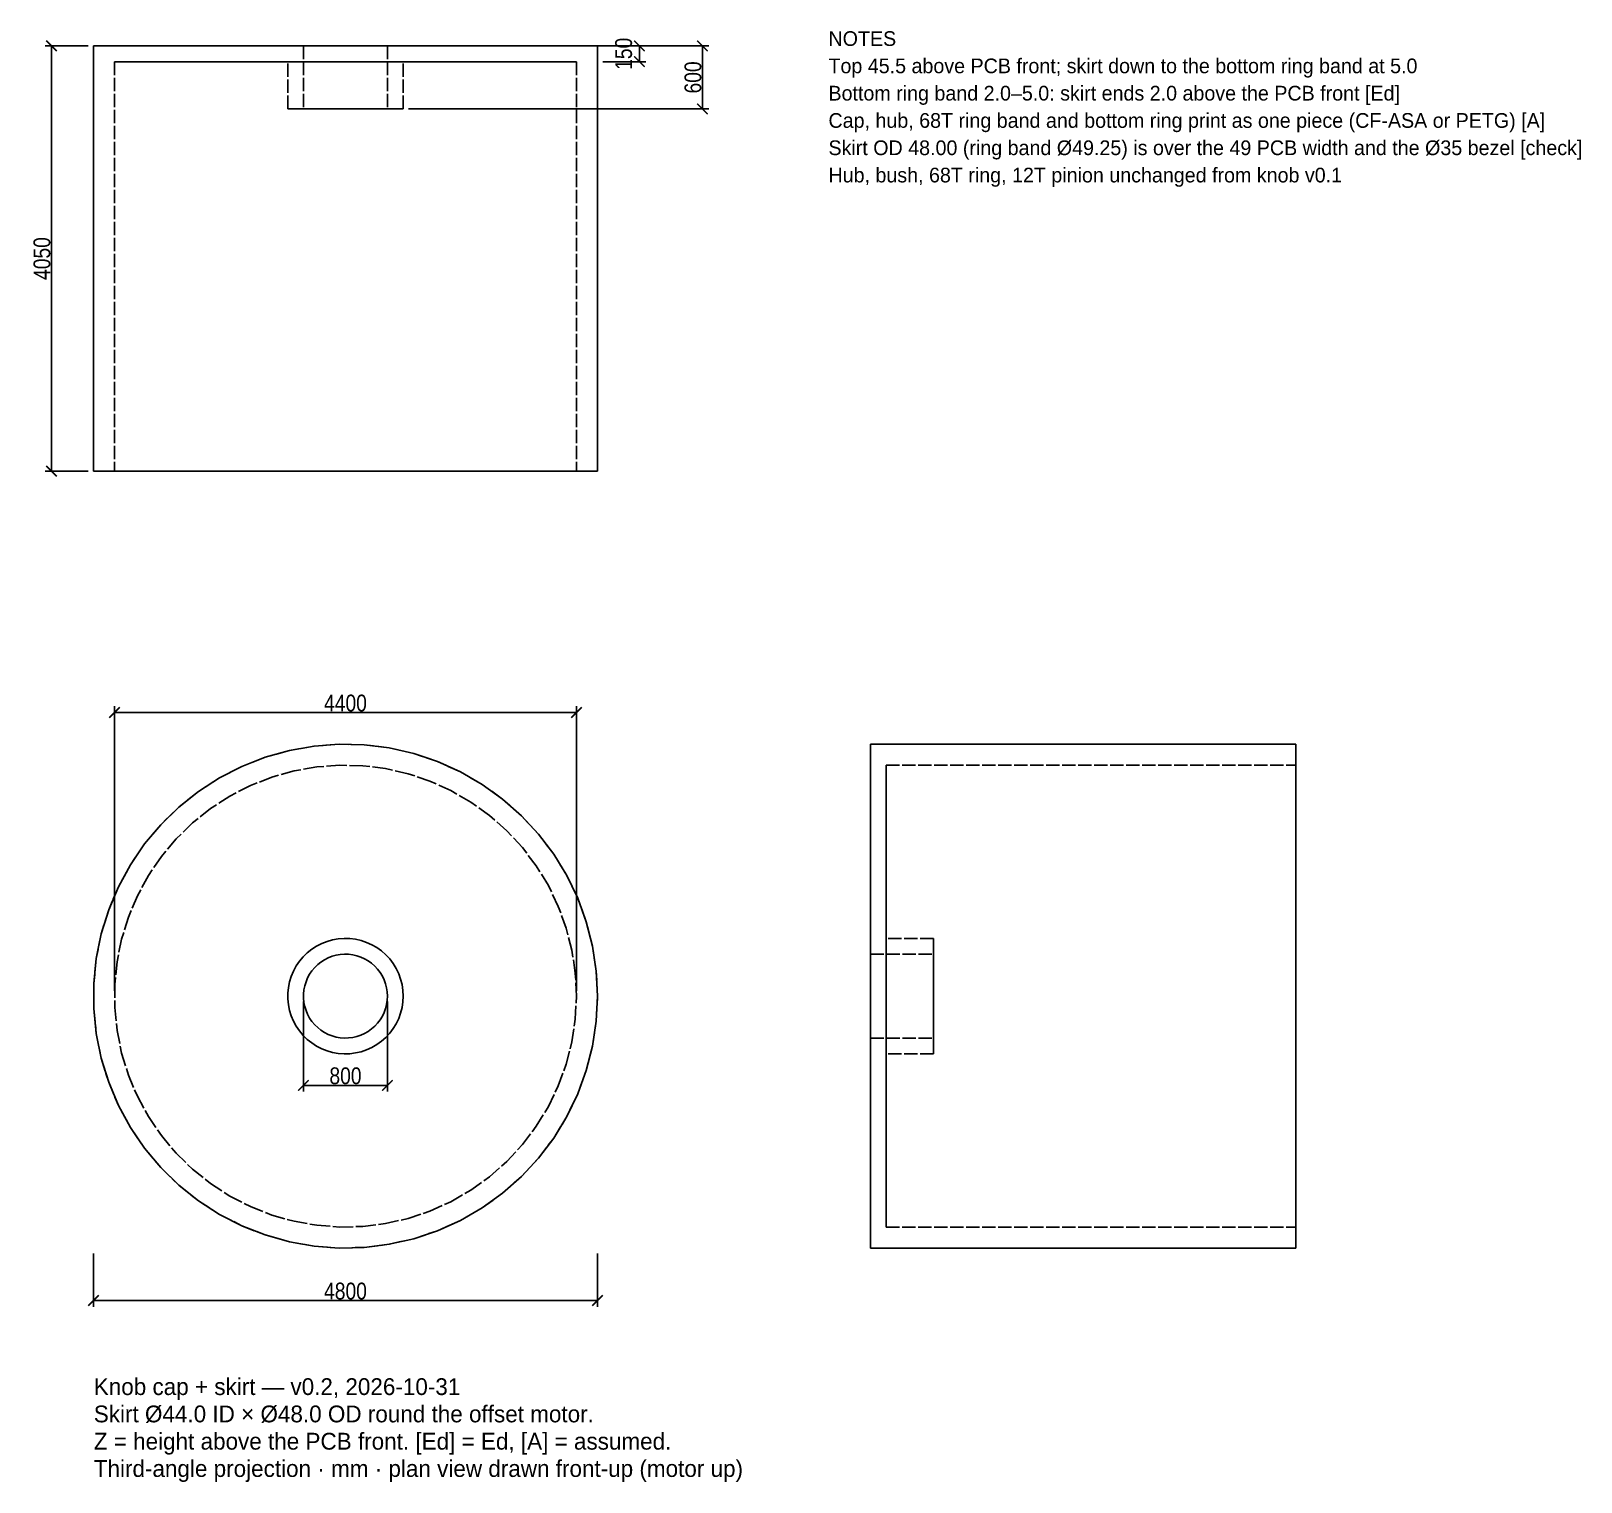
# Model space of a CAD drawing. Header units: millimetres. Extents: x -30 to 118, y -46 to 92.
import ezdxf

# ---------------------------------------------------------------- set-up
doc = ezdxf.new("R2010")
doc.units = ezdxf.units.MM
doc.linetypes.add('DASHED', pattern=[1.524, 1.27, -0.254])
for name, color, linetype in [('DIMS', 3, 'CONTINUOUS'), ('HIDDEN', 8, 'DASHED'), ('TEXT', 7, 'CONTINUOUS'), ('VISIBLE', 7, 'CONTINUOUS')]:
    doc.layers.add(name, color=color, linetype=linetype)
doc.styles.add('OpenSansCondensed-Light', font='OpenSansCondensed-Light.ttf')
doc.dimstyles.new('EZDXF', dxfattribs={"dimtxt": 0.25, "dimasz": 0.175, "dimexe": 0.375, "dimexo": 0.125, "dimgap": 0.1, "dimtad": 1, "dimlfac": 100, "dimzin": 12, "dimdsep": 46, "dimtxsty": 'OpenSansCondensed-Light', "dimblk": 'ARCHTICK', "dimcen": 2.5, "dimazin": 3, "dimtfac": 0.5, "dimtmove": 2, "dimatfit": 3})

msp = doc.modelspace()

# ---------------------------------------------------------------- texts
at = {"layer": 'TEXT'}
for s, height, p in [('NOTES', 1.4, (46, 90.49254)), ('Top 45.5 above PCB front; skirt down to the bottom ring band at 5.0', 1.4, (46, 87.89254)), ('Bottom ring band 2.0–5.0: skirt ends 2.0 above the PCB front [Ed]', 1.4, (46, 85.29254)), ('Cap, hub, 68T ring band and bottom ring print as one piece (CF-ASA or PETG) [A]', 1.4, (46, 82.69254)), ('Skirt OD 48.00 (ring band Ø49.25) is over the 49 PCB width and the Ø35 bezel [check]', 1.4, (46, 80.09254)), ('Hub, bush, 68T ring, 12T pinion unchanged from knob v0.1', 1.4, (46, 77.49254)), ('Knob cap + skirt — v0.2, 2026-10-31', 1.6, (-23.97017, -37.99254)), ('Skirt Ø44.0 ID × Ø48.0 OD round the offset motor.', 1.6, (-23.97017, -40.59254)), ('Z = height above the PCB front. [Ed] = Ed, [A] = assumed.', 1.6, (-23.97017, -43.19254)), ('Third-angle projection · mm · plan view drawn front-up (motor up)', 1.6, (-23.97017, -45.79254))]:
    msp.add_text(s, height=height, dxfattribs=at).set_placement(p)

# ---------------------------------------------------------------- blocks, each defined once
blk = doc.blocks.new('_ARCHTICK')
at = {"color": 0, "linetype": 'BYBLOCK', "const_width": 0.15}
blk.add_lwpolyline([(-0.5, -0.5), (0.5, 0.5)], dxfattribs=at)

# ---------------------------------------------------------------- dimensions: what is measured, and where the dimension line sits
at = {"layer": 'DIMS'}
for base, p1, p2 in [((28, 88.99254), (24, 88.99254), (24, 90.49254)), ((-28, 49.99254), (-24, 49.99254), (-24, 90.49254)), ((34, 84.49254), (5.5, 84.49254), (5.5, 90.49254))]:
    msp.add_linear_dim(base=base, p1=p1, p2=p2, angle=90, dimstyle='EZDXF', override={"dimtxt": 1.6, "dimasz": 1, "dimexe": 0.6, "dimexo": 0.5, "dimdec": 2}, dxfattribs=at).render()
for base, p1, p2 in [((-22, 27), (-22, 0), (22, 0)), ((-4, -8.5), (-4, 0), (4, 0)), ((-24, -29), (-24, -24), (24, -24))]:
    msp.add_linear_dim(base=base, p1=p1, p2=p2, dimstyle='EZDXF', override={"dimtxt": 1.6, "dimasz": 1, "dimexe": 0.6, "dimexo": 0.5, "dimdec": 2}, dxfattribs=at).render()

# ---------------------------------------------------------------- linework, layer by layer
at = {"layer": 'HIDDEN'}
for points in [[(-24, 90.49254), (-23.2381, 90.49254), (-22.47619, 90.49254), (-21.71429, 90.49254), (-20.95238, 90.49254), (-20.19048, 90.49254), (-19.42857, 90.49254), (-18.66667, 90.49254), (-17.90476, 90.49254), (-17.14286, 90.49254), (-16.38095, 90.49254), (-15.61905, 90.49254), (-14.85714, 90.49254), (-14.09524, 90.49254), (-13.33333, 90.49254), (-12.57143, 90.49254), (-11.80952, 90.49254), (-11.04762, 90.49254), (-10.28571, 90.49254), (-9.52381, 90.49254), (-8.7619, 90.49254), (-8, 90.49254), (-7.2381, 90.49254), (-6.47619, 90.49254), (-5.71429, 90.49254), (-4.95238, 90.49254), (-4.19048, 90.49254), (-3.42857, 90.49254), (-2.66667, 90.49254), (-1.90476, 90.49254), (-1.14286, 90.49254), (-0.38095, 90.49254), (0.38095, 90.49254), (1.14286, 90.49254), (1.90476, 90.49254), (2.66667, 90.49254), (3.42857, 90.49254), (4.19048, 90.49254), (4.95238, 90.49254), (5.71429, 90.49254), (6.47619, 90.49254), (7.2381, 90.49254), (8, 90.49254), (8.7619, 90.49254), (9.52381, 90.49254), (10.28571, 90.49254), (11.04762, 90.49254), (11.80952, 90.49254), (12.57143, 90.49254), (13.33333, 90.49254), (14.09524, 90.49254), (14.85714, 90.49254), (15.61905, 90.49254), (16.38095, 90.49254), (17.14286, 90.49254), (17.90476, 90.49254), (18.66667, 90.49254), (19.42857, 90.49254), (20.19048, 90.49254), (20.95238, 90.49254), (21.71429, 90.49254), (22.47619, 90.49254), (23.2381, 90.49254), (24, 90.49254)], [(4, 90.49254), (3.87302, 90.49254), (3.74603, 90.49254), (3.61905, 90.49254), (3.49206, 90.49254), (3.36508, 90.49254), (3.2381, 90.49254), (3.11111, 90.49254), (2.98413, 90.49254), (2.85714, 90.49254), (2.73016, 90.49254), (2.60317, 90.49254), (2.47619, 90.49254), (2.34921, 90.49254), (2.22222, 90.49254), (2.09524, 90.49254), (1.96825, 90.49254), (1.84127, 90.49254), (1.71429, 90.49254), (1.5873, 90.49254), (1.46032, 90.49254), (1.33333, 90.49254), (1.20635, 90.49254), (1.07937, 90.49254), (0.95238, 90.49254), (0.8254, 90.49254), (0.69841, 90.49254), (0.57143, 90.49254), (0.44444, 90.49254), (0.31746, 90.49254), (0.19048, 90.49254), (0.06349, 90.49254), (-0.06349, 90.49254), (-0.19048, 90.49254), (-0.31746, 90.49254), (-0.44444, 90.49254), (-0.57143, 90.49254), (-0.69841, 90.49254), (-0.8254, 90.49254), (-0.95238, 90.49254), (-1.07937, 90.49254), (-1.20635, 90.49254), (-1.33333, 90.49254), (-1.46032, 90.49254), (-1.5873, 90.49254), (-1.71429, 90.49254), (-1.84127, 90.49254), (-1.96825, 90.49254), (-2.09524, 90.49254), (-2.22222, 90.49254), (-2.34921, 90.49254), (-2.47619, 90.49254), (-2.60317, 90.49254), (-2.73016, 90.49254), (-2.85714, 90.49254), (-2.98413, 90.49254), (-3.11111, 90.49254), (-3.2381, 90.49254), (-3.36508, 90.49254), (-3.49206, 90.49254), (-3.61905, 90.49254), (-3.74603, 90.49254), (-3.87302, 90.49254), (-4, 90.49254)], [(-4, 90.49254), (-3.87302, 90.49254), (-3.74603, 90.49254), (-3.61905, 90.49254), (-3.49206, 90.49254), (-3.36508, 90.49254), (-3.2381, 90.49254), (-3.11111, 90.49254), (-2.98413, 90.49254), (-2.85714, 90.49254), (-2.73016, 90.49254), (-2.60317, 90.49254), (-2.47619, 90.49254), (-2.34921, 90.49254), (-2.22222, 90.49254), (-2.09524, 90.49254), (-1.96825, 90.49254), (-1.84127, 90.49254), (-1.71429, 90.49254), (-1.5873, 90.49254), (-1.46032, 90.49254), (-1.33333, 90.49254), (-1.20635, 90.49254), (-1.07937, 90.49254), (-0.95238, 90.49254), (-0.8254, 90.49254), (-0.69841, 90.49254), (-0.57143, 90.49254), (-0.44444, 90.49254), (-0.31746, 90.49254), (-0.19048, 90.49254), (-0.06349, 90.49254), (0.06349, 90.49254), (0.19048, 90.49254), (0.31746, 90.49254), (0.44444, 90.49254), (0.57143, 90.49254), (0.69841, 90.49254), (0.8254, 90.49254), (0.95238, 90.49254), (1.07937, 90.49254), (1.20635, 90.49254), (1.33333, 90.49254), (1.46032, 90.49254), (1.5873, 90.49254), (1.71429, 90.49254), (1.84127, 90.49254), (1.96825, 90.49254), (2.09524, 90.49254), (2.22222, 90.49254), (2.34921, 90.49254), (2.47619, 90.49254), (2.60317, 90.49254), (2.73016, 90.49254), (2.85714, 90.49254), (2.98413, 90.49254), (3.11111, 90.49254), (3.2381, 90.49254), (3.36508, 90.49254), (3.49206, 90.49254), (3.61905, 90.49254), (3.74603, 90.49254), (3.87302, 90.49254), (4, 90.49254)], [(-4, 90.49254), (-4, 84.49254)], [(4, 90.49254), (4, 84.49254)], [(22, 88.99254), (21.30159, 88.99254), (20.60317, 88.99254), (19.90476, 88.99254), (19.20635, 88.99254), (18.50794, 88.99254), (17.80952, 88.99254), (17.11111, 88.99254), (16.4127, 88.99254), (15.71429, 88.99254), (15.01587, 88.99254), (14.31746, 88.99254), (13.61905, 88.99254), (12.92063, 88.99254), (12.22222, 88.99254), (11.52381, 88.99254), (10.8254, 88.99254), (10.12698, 88.99254), (9.42857, 88.99254), (8.73016, 88.99254), (8.03175, 88.99254), (7.33333, 88.99254), (6.63492, 88.99254), (5.93651, 88.99254), (5.2381, 88.99254), (4.53968, 88.99254), (3.84127, 88.99254), (3.14286, 88.99254), (2.44444, 88.99254), (1.74603, 88.99254), (1.04762, 88.99254), (0.34921, 88.99254), (-0.34921, 88.99254), (-1.04762, 88.99254), (-1.74603, 88.99254), (-2.44444, 88.99254), (-3.14286, 88.99254), (-3.84127, 88.99254), (-4.53968, 88.99254), (-5.2381, 88.99254), (-5.93651, 88.99254), (-6.63492, 88.99254), (-7.33333, 88.99254), (-8.03175, 88.99254), (-8.73016, 88.99254), (-9.42857, 88.99254), (-10.12698, 88.99254), (-10.8254, 88.99254), (-11.52381, 88.99254), (-12.22222, 88.99254), (-12.92063, 88.99254), (-13.61905, 88.99254), (-14.31746, 88.99254), (-15.01587, 88.99254), (-15.71429, 88.99254), (-16.4127, 88.99254), (-17.11111, 88.99254), (-17.80952, 88.99254), (-18.50794, 88.99254), (-19.20635, 88.99254), (-19.90476, 88.99254), (-20.60317, 88.99254), (-21.30159, 88.99254), (-22, 88.99254)], [(-22, 88.99254), (-21.30159, 88.99254), (-20.60317, 88.99254), (-19.90476, 88.99254), (-19.20635, 88.99254), (-18.50794, 88.99254), (-17.80952, 88.99254), (-17.11111, 88.99254), (-16.4127, 88.99254), (-15.71429, 88.99254), (-15.01587, 88.99254), (-14.31746, 88.99254), (-13.61905, 88.99254), (-12.92063, 88.99254), (-12.22222, 88.99254), (-11.52381, 88.99254), (-10.8254, 88.99254), (-10.12698, 88.99254), (-9.42857, 88.99254), (-8.73016, 88.99254), (-8.03175, 88.99254), (-7.33333, 88.99254), (-6.63492, 88.99254), (-5.93651, 88.99254), (-5.2381, 88.99254), (-4.53968, 88.99254), (-3.84127, 88.99254), (-3.14286, 88.99254), (-2.44444, 88.99254), (-1.74603, 88.99254), (-1.04762, 88.99254), (-0.34921, 88.99254), (0.34921, 88.99254), (1.04762, 88.99254), (1.74603, 88.99254), (2.44444, 88.99254), (3.14286, 88.99254), (3.84127, 88.99254), (4.53968, 88.99254), (5.2381, 88.99254), (5.93651, 88.99254), (6.63492, 88.99254), (7.33333, 88.99254), (8.03175, 88.99254), (8.73016, 88.99254), (9.42857, 88.99254), (10.12698, 88.99254), (10.8254, 88.99254), (11.52381, 88.99254), (12.22222, 88.99254), (12.92063, 88.99254), (13.61905, 88.99254), (14.31746, 88.99254), (15.01587, 88.99254), (15.71429, 88.99254), (16.4127, 88.99254), (17.11111, 88.99254), (17.80952, 88.99254), (18.50794, 88.99254), (19.20635, 88.99254), (19.90476, 88.99254), (20.60317, 88.99254), (21.30159, 88.99254), (22, 88.99254)], [(-22, 88.99254), (-22, 49.99254)], [(5.5, 88.99254), (5.3254, 88.99254), (5.15079, 88.99254), (4.97619, 88.99254), (4.80159, 88.99254), (4.62698, 88.99254), (4.45238, 88.99254), (4.27778, 88.99254), (4.10317, 88.99254), (3.92857, 88.99254), (3.75397, 88.99254), (3.57937, 88.99254), (3.40476, 88.99254), (3.23016, 88.99254), (3.05556, 88.99254), (2.88095, 88.99254), (2.70635, 88.99254), (2.53175, 88.99254), (2.35714, 88.99254), (2.18254, 88.99254), (2.00794, 88.99254), (1.83333, 88.99254), (1.65873, 88.99254), (1.48413, 88.99254), (1.30952, 88.99254), (1.13492, 88.99254), (0.96032, 88.99254), (0.78571, 88.99254), (0.61111, 88.99254), (0.43651, 88.99254), (0.2619, 88.99254), (0.0873, 88.99254), (-0.0873, 88.99254), (-0.2619, 88.99254), (-0.43651, 88.99254), (-0.61111, 88.99254), (-0.78571, 88.99254), (-0.96032, 88.99254), (-1.13492, 88.99254), (-1.30952, 88.99254), (-1.48413, 88.99254), (-1.65873, 88.99254), (-1.83333, 88.99254), (-2.00794, 88.99254), (-2.18254, 88.99254), (-2.35714, 88.99254), (-2.53175, 88.99254), (-2.70635, 88.99254), (-2.88095, 88.99254), (-3.05556, 88.99254), (-3.23016, 88.99254), (-3.40476, 88.99254), (-3.57937, 88.99254), (-3.75397, 88.99254), (-3.92857, 88.99254), (-4.10317, 88.99254), (-4.27778, 88.99254), (-4.45238, 88.99254), (-4.62698, 88.99254), (-4.80159, 88.99254), (-4.97619, 88.99254), (-5.15079, 88.99254), (-5.3254, 88.99254), (-5.5, 88.99254)], [(-5.5, 88.99254), (-5.3254, 88.99254), (-5.15079, 88.99254), (-4.97619, 88.99254), (-4.80159, 88.99254), (-4.62698, 88.99254), (-4.45238, 88.99254), (-4.27778, 88.99254), (-4.10317, 88.99254), (-3.92857, 88.99254), (-3.75397, 88.99254), (-3.57937, 88.99254), (-3.40476, 88.99254), (-3.23016, 88.99254), (-3.05556, 88.99254), (-2.88095, 88.99254), (-2.70635, 88.99254), (-2.53175, 88.99254), (-2.35714, 88.99254), (-2.18254, 88.99254), (-2.00794, 88.99254), (-1.83333, 88.99254), (-1.65873, 88.99254), (-1.48413, 88.99254), (-1.30952, 88.99254), (-1.13492, 88.99254), (-0.96032, 88.99254), (-0.78571, 88.99254), (-0.61111, 88.99254), (-0.43651, 88.99254), (-0.2619, 88.99254), (-0.0873, 88.99254), (0.0873, 88.99254), (0.2619, 88.99254), (0.43651, 88.99254), (0.61111, 88.99254), (0.78571, 88.99254), (0.96032, 88.99254), (1.13492, 88.99254), (1.30952, 88.99254), (1.48413, 88.99254), (1.65873, 88.99254), (1.83333, 88.99254), (2.00794, 88.99254), (2.18254, 88.99254), (2.35714, 88.99254), (2.53175, 88.99254), (2.70635, 88.99254), (2.88095, 88.99254), (3.05556, 88.99254), (3.23016, 88.99254), (3.40476, 88.99254), (3.57937, 88.99254), (3.75397, 88.99254), (3.92857, 88.99254), (4.10317, 88.99254), (4.27778, 88.99254), (4.45238, 88.99254), (4.62698, 88.99254), (4.80159, 88.99254), (4.97619, 88.99254), (5.15079, 88.99254), (5.3254, 88.99254), (5.5, 88.99254)], [(-5.5, 84.49254), (-5.5, 88.99254)], [(5.5, 84.49254), (5.5, 88.99254)], [(22, 88.99254), (22, 49.99254)], [(5.5, 84.49254), (5.3254, 84.49254), (5.15079, 84.49254), (4.97619, 84.49254), (4.80159, 84.49254), (4.62698, 84.49254), (4.45238, 84.49254), (4.27778, 84.49254), (4.10317, 84.49254), (3.92857, 84.49254), (3.75397, 84.49254), (3.57937, 84.49254), (3.40476, 84.49254), (3.23016, 84.49254), (3.05556, 84.49254), (2.88095, 84.49254), (2.70635, 84.49254), (2.53175, 84.49254), (2.35714, 84.49254), (2.18254, 84.49254), (2.00794, 84.49254), (1.83333, 84.49254), (1.65873, 84.49254), (1.48413, 84.49254), (1.30952, 84.49254), (1.13492, 84.49254), (0.96032, 84.49254), (0.78571, 84.49254), (0.61111, 84.49254), (0.43651, 84.49254), (0.2619, 84.49254), (0.0873, 84.49254), (-0.0873, 84.49254), (-0.2619, 84.49254), (-0.43651, 84.49254), (-0.61111, 84.49254), (-0.78571, 84.49254), (-0.96032, 84.49254), (-1.13492, 84.49254), (-1.30952, 84.49254), (-1.48413, 84.49254), (-1.65873, 84.49254), (-1.83333, 84.49254), (-2.00794, 84.49254), (-2.18254, 84.49254), (-2.35714, 84.49254), (-2.53175, 84.49254), (-2.70635, 84.49254), (-2.88095, 84.49254), (-3.05556, 84.49254), (-3.23016, 84.49254), (-3.40476, 84.49254), (-3.57937, 84.49254), (-3.75397, 84.49254), (-3.92857, 84.49254), (-4.10317, 84.49254), (-4.27778, 84.49254), (-4.45238, 84.49254), (-4.62698, 84.49254), (-4.80159, 84.49254), (-4.97619, 84.49254), (-5.15079, 84.49254), (-5.3254, 84.49254), (-5.5, 84.49254)], [(-5.5, 84.49254), (-5.3254, 84.49254), (-5.15079, 84.49254), (-4.97619, 84.49254), (-4.80159, 84.49254), (-4.62698, 84.49254), (-4.45238, 84.49254), (-4.27778, 84.49254), (-4.10317, 84.49254), (-3.92857, 84.49254), (-3.75397, 84.49254), (-3.57937, 84.49254), (-3.40476, 84.49254), (-3.23016, 84.49254), (-3.05556, 84.49254), (-2.88095, 84.49254), (-2.70635, 84.49254), (-2.53175, 84.49254), (-2.35714, 84.49254), (-2.18254, 84.49254), (-2.00794, 84.49254), (-1.83333, 84.49254), (-1.65873, 84.49254), (-1.48413, 84.49254), (-1.30952, 84.49254), (-1.13492, 84.49254), (-0.96032, 84.49254), (-0.78571, 84.49254), (-0.61111, 84.49254), (-0.43651, 84.49254), (-0.2619, 84.49254), (-0.0873, 84.49254), (0.0873, 84.49254), (0.2619, 84.49254), (0.43651, 84.49254), (0.61111, 84.49254), (0.78571, 84.49254), (0.96032, 84.49254), (1.13492, 84.49254), (1.30952, 84.49254), (1.48413, 84.49254), (1.65873, 84.49254), (1.83333, 84.49254), (2.00794, 84.49254), (2.18254, 84.49254), (2.35714, 84.49254), (2.53175, 84.49254), (2.70635, 84.49254), (2.88095, 84.49254), (3.05556, 84.49254), (3.23016, 84.49254), (3.40476, 84.49254), (3.57937, 84.49254), (3.75397, 84.49254), (3.92857, 84.49254), (4.10317, 84.49254), (4.27778, 84.49254), (4.45238, 84.49254), (4.62698, 84.49254), (4.80159, 84.49254), (4.97619, 84.49254), (5.15079, 84.49254), (5.3254, 84.49254), (5.5, 84.49254)], [(4, 84.49254), (3.87302, 84.49254), (3.74603, 84.49254), (3.61905, 84.49254), (3.49206, 84.49254), (3.36508, 84.49254), (3.2381, 84.49254), (3.11111, 84.49254), (2.98413, 84.49254), (2.85714, 84.49254), (2.73016, 84.49254), (2.60317, 84.49254), (2.47619, 84.49254), (2.34921, 84.49254), (2.22222, 84.49254), (2.09524, 84.49254), (1.96825, 84.49254), (1.84127, 84.49254), (1.71429, 84.49254), (1.5873, 84.49254), (1.46032, 84.49254), (1.33333, 84.49254), (1.20635, 84.49254), (1.07937, 84.49254), (0.95238, 84.49254), (0.8254, 84.49254), (0.69841, 84.49254), (0.57143, 84.49254), (0.44444, 84.49254), (0.31746, 84.49254), (0.19048, 84.49254), (0.06349, 84.49254), (-0.06349, 84.49254), (-0.19048, 84.49254), (-0.31746, 84.49254), (-0.44444, 84.49254), (-0.57143, 84.49254), (-0.69841, 84.49254), (-0.8254, 84.49254), (-0.95238, 84.49254), (-1.07937, 84.49254), (-1.20635, 84.49254), (-1.33333, 84.49254), (-1.46032, 84.49254), (-1.5873, 84.49254), (-1.71429, 84.49254), (-1.84127, 84.49254), (-1.96825, 84.49254), (-2.09524, 84.49254), (-2.22222, 84.49254), (-2.34921, 84.49254), (-2.47619, 84.49254), (-2.60317, 84.49254), (-2.73016, 84.49254), (-2.85714, 84.49254), (-2.98413, 84.49254), (-3.11111, 84.49254), (-3.2381, 84.49254), (-3.36508, 84.49254), (-3.49206, 84.49254), (-3.61905, 84.49254), (-3.74603, 84.49254), (-3.87302, 84.49254), (-4, 84.49254)], [(-4, 84.49254), (-3.87302, 84.49254), (-3.74603, 84.49254), (-3.61905, 84.49254), (-3.49206, 84.49254), (-3.36508, 84.49254), (-3.2381, 84.49254), (-3.11111, 84.49254), (-2.98413, 84.49254), (-2.85714, 84.49254), (-2.73016, 84.49254), (-2.60317, 84.49254), (-2.47619, 84.49254), (-2.34921, 84.49254), (-2.22222, 84.49254), (-2.09524, 84.49254), (-1.96825, 84.49254), (-1.84127, 84.49254), (-1.71429, 84.49254), (-1.5873, 84.49254), (-1.46032, 84.49254), (-1.33333, 84.49254), (-1.20635, 84.49254), (-1.07937, 84.49254), (-0.95238, 84.49254), (-0.8254, 84.49254), (-0.69841, 84.49254), (-0.57143, 84.49254), (-0.44444, 84.49254), (-0.31746, 84.49254), (-0.19048, 84.49254), (-0.06349, 84.49254), (0.06349, 84.49254), (0.19048, 84.49254), (0.31746, 84.49254), (0.44444, 84.49254), (0.57143, 84.49254), (0.69841, 84.49254), (0.8254, 84.49254), (0.95238, 84.49254), (1.07937, 84.49254), (1.20635, 84.49254), (1.33333, 84.49254), (1.46032, 84.49254), (1.5873, 84.49254), (1.71429, 84.49254), (1.84127, 84.49254), (1.96825, 84.49254), (2.09524, 84.49254), (2.22222, 84.49254), (2.34921, 84.49254), (2.47619, 84.49254), (2.60317, 84.49254), (2.73016, 84.49254), (2.85714, 84.49254), (2.98413, 84.49254), (3.11111, 84.49254), (3.2381, 84.49254), (3.36508, 84.49254), (3.49206, 84.49254), (3.61905, 84.49254), (3.74603, 84.49254), (3.87302, 84.49254), (4, 84.49254)], [(-24, 49.99254), (-23.2381, 49.99254), (-22.47619, 49.99254), (-21.71429, 49.99254), (-20.95238, 49.99254), (-20.19048, 49.99254), (-19.42857, 49.99254), (-18.66667, 49.99254), (-17.90476, 49.99254), (-17.14286, 49.99254), (-16.38095, 49.99254), (-15.61905, 49.99254), (-14.85714, 49.99254), (-14.09524, 49.99254), (-13.33333, 49.99254), (-12.57143, 49.99254), (-11.80952, 49.99254), (-11.04762, 49.99254), (-10.28571, 49.99254), (-9.52381, 49.99254), (-8.7619, 49.99254), (-8, 49.99254), (-7.2381, 49.99254), (-6.47619, 49.99254), (-5.71429, 49.99254), (-4.95238, 49.99254), (-4.19048, 49.99254), (-3.42857, 49.99254), (-2.66667, 49.99254), (-1.90476, 49.99254), (-1.14286, 49.99254), (-0.38095, 49.99254), (0.38095, 49.99254), (1.14286, 49.99254), (1.90476, 49.99254), (2.66667, 49.99254), (3.42857, 49.99254), (4.19048, 49.99254), (4.95238, 49.99254), (5.71429, 49.99254), (6.47619, 49.99254), (7.2381, 49.99254), (8, 49.99254), (8.7619, 49.99254), (9.52381, 49.99254), (10.28571, 49.99254), (11.04762, 49.99254), (11.80952, 49.99254), (12.57143, 49.99254), (13.33333, 49.99254), (14.09524, 49.99254), (14.85714, 49.99254), (15.61905, 49.99254), (16.38095, 49.99254), (17.14286, 49.99254), (17.90476, 49.99254), (18.66667, 49.99254), (19.42857, 49.99254), (20.19048, 49.99254), (20.95238, 49.99254), (21.71429, 49.99254), (22.47619, 49.99254), (23.2381, 49.99254), (24, 49.99254)], [(22, 49.99254), (21.30159, 49.99254), (20.60317, 49.99254), (19.90476, 49.99254), (19.20635, 49.99254), (18.50794, 49.99254), (17.80952, 49.99254), (17.11111, 49.99254), (16.4127, 49.99254), (15.71429, 49.99254), (15.01587, 49.99254), (14.31746, 49.99254), (13.61905, 49.99254), (12.92063, 49.99254), (12.22222, 49.99254), (11.52381, 49.99254), (10.8254, 49.99254), (10.12698, 49.99254), (9.42857, 49.99254), (8.73016, 49.99254), (8.03175, 49.99254), (7.33333, 49.99254), (6.63492, 49.99254), (5.93651, 49.99254), (5.2381, 49.99254), (4.53968, 49.99254), (3.84127, 49.99254), (3.14286, 49.99254), (2.44444, 49.99254), (1.74603, 49.99254), (1.04762, 49.99254), (0.34921, 49.99254), (-0.34921, 49.99254), (-1.04762, 49.99254), (-1.74603, 49.99254), (-2.44444, 49.99254), (-3.14286, 49.99254), (-3.84127, 49.99254), (-4.53968, 49.99254), (-5.2381, 49.99254), (-5.93651, 49.99254), (-6.63492, 49.99254), (-7.33333, 49.99254), (-8.03175, 49.99254), (-8.73016, 49.99254), (-9.42857, 49.99254), (-10.12698, 49.99254), (-10.8254, 49.99254), (-11.52381, 49.99254), (-12.22222, 49.99254), (-12.92063, 49.99254), (-13.61905, 49.99254), (-14.31746, 49.99254), (-15.01587, 49.99254), (-15.71429, 49.99254), (-16.4127, 49.99254), (-17.11111, 49.99254), (-17.80952, 49.99254), (-18.50794, 49.99254), (-19.20635, 49.99254), (-19.90476, 49.99254), (-20.60317, 49.99254), (-21.30159, 49.99254), (-22, 49.99254)], [(-22, 49.99254), (-21.30159, 49.99254), (-20.60317, 49.99254), (-19.90476, 49.99254), (-19.20635, 49.99254), (-18.50794, 49.99254), (-17.80952, 49.99254), (-17.11111, 49.99254), (-16.4127, 49.99254), (-15.71429, 49.99254), (-15.01587, 49.99254), (-14.31746, 49.99254), (-13.61905, 49.99254), (-12.92063, 49.99254), (-12.22222, 49.99254), (-11.52381, 49.99254), (-10.8254, 49.99254), (-10.12698, 49.99254), (-9.42857, 49.99254), (-8.73016, 49.99254), (-8.03175, 49.99254), (-7.33333, 49.99254), (-6.63492, 49.99254), (-5.93651, 49.99254), (-5.2381, 49.99254), (-4.53968, 49.99254), (-3.84127, 49.99254), (-3.14286, 49.99254), (-2.44444, 49.99254), (-1.74603, 49.99254), (-1.04762, 49.99254), (-0.34921, 49.99254), (0.34921, 49.99254), (1.04762, 49.99254), (1.74603, 49.99254), (2.44444, 49.99254), (3.14286, 49.99254), (3.84127, 49.99254), (4.53968, 49.99254), (5.2381, 49.99254), (5.93651, 49.99254), (6.63492, 49.99254), (7.33333, 49.99254), (8.03175, 49.99254), (8.73016, 49.99254), (9.42857, 49.99254), (10.12698, 49.99254), (10.8254, 49.99254), (11.52381, 49.99254), (12.22222, 49.99254), (12.92063, 49.99254), (13.61905, 49.99254), (14.31746, 49.99254), (15.01587, 49.99254), (15.71429, 49.99254), (16.4127, 49.99254), (17.11111, 49.99254), (17.80952, 49.99254), (18.50794, 49.99254), (19.20635, 49.99254), (19.90476, 49.99254), (20.60317, 49.99254), (21.30159, 49.99254), (22, 49.99254)], [(24, 0), (23.88074, 2.38963), (23.52414, 4.75551), (22.93375, 7.07412), (22.11543, 9.32244), (21.07732, 11.4781), (19.82973, 13.51968), (18.38507, 15.4269), (16.75768, 17.1808), (14.96376, 18.76396), (13.02111, 20.16062), (10.94906, 21.35692), (8.76818, 22.34097), (6.50017, 23.10298), (4.16756, 23.63539), (1.79352, 23.93289), (-0.59834, 23.99254), (-2.98425, 23.81374), (-5.3405, 23.39827), (-7.64368, 22.75026), (-9.87089, 21.87614), (-12, 20.78461), (-14.00985, 19.48651), (-15.88046, 17.99475), (-17.59324, 16.32415), (-19.13118, 14.49131), (-20.47898, 12.51444), (-21.62325, 10.41321), (-22.55262, 8.20848), (-23.25785, 5.92218), (-23.73194, 3.57701), (-23.97017, 1.1963), (-23.97017, -1.1963), (-23.73194, -3.57701), (-23.25785, -5.92218), (-22.55262, -8.20848), (-21.62325, -10.41321), (-20.47898, -12.51444), (-19.13118, -14.49131), (-17.59324, -16.32415), (-15.88046, -17.99475), (-14.00985, -19.48651), (-12, -20.78461), (-9.87089, -21.87614), (-7.64368, -22.75026), (-5.3405, -23.39827), (-2.98425, -23.81374), (-0.59834, -23.99254), (1.79352, -23.93289), (4.16756, -23.63539), (6.50017, -23.10298), (8.76818, -22.34097), (10.94906, -21.35692), (13.02111, -20.16062), (14.96376, -18.76396), (16.75768, -17.1808), (18.38507, -15.4269), (19.82973, -13.51968), (21.07732, -11.4781), (22.11543, -9.32244), (22.93375, -7.07412), (23.52414, -4.75551), (23.88074, -2.38963), (24, 0)], [(50, 24), (50, 23.2381), (50, 22.47619), (50, 21.71429), (50, 20.95238), (50, 20.19048), (50, 19.42857), (50, 18.66667), (50, 17.90476), (50, 17.14286), (50, 16.38095), (50, 15.61905), (50, 14.85714), (50, 14.09524), (50, 13.33333), (50, 12.57143), (50, 11.80952), (50, 11.04762), (50, 10.28571), (50, 9.52381), (50, 8.7619), (50, 8), (50, 7.2381), (50, 6.47619), (50, 5.71429), (50, 4.95238), (50, 4.19048), (50, 3.42857), (50, 2.66667), (50, 1.90476), (50, 1.14286), (50, 0.38095), (50, -0.38095), (50, -1.14286), (50, -1.90476), (50, -2.66667), (50, -3.42857), (50, -4.19048), (50, -4.95238), (50, -5.71429), (50, -6.47619), (50, -7.2381), (50, -8), (50, -8.7619), (50, -9.52381), (50, -10.28571), (50, -11.04762), (50, -11.80952), (50, -12.57143), (50, -13.33333), (50, -14.09524), (50, -14.85714), (50, -15.61905), (50, -16.38095), (50, -17.14286), (50, -17.90476), (50, -18.66667), (50, -19.42857), (50, -20.19048), (50, -20.95238), (50, -21.71429), (50, -22.47619), (50, -23.2381), (50, -24)], [(90.5, 24), (90.5, 23.2381), (90.5, 22.47619), (90.5, 21.71429), (90.5, 20.95238), (90.5, 20.19048), (90.5, 19.42857), (90.5, 18.66667), (90.5, 17.90476), (90.5, 17.14286), (90.5, 16.38095), (90.5, 15.61905), (90.5, 14.85714), (90.5, 14.09524), (90.5, 13.33333), (90.5, 12.57143), (90.5, 11.80952), (90.5, 11.04762), (90.5, 10.28571), (90.5, 9.52381), (90.5, 8.7619), (90.5, 8), (90.5, 7.2381), (90.5, 6.47619), (90.5, 5.71429), (90.5, 4.95238), (90.5, 4.19048), (90.5, 3.42857), (90.5, 2.66667), (90.5, 1.90476), (90.5, 1.14286), (90.5, 0.38095), (90.5, -0.38095), (90.5, -1.14286), (90.5, -1.90476), (90.5, -2.66667), (90.5, -3.42857), (90.5, -4.19048), (90.5, -4.95238), (90.5, -5.71429), (90.5, -6.47619), (90.5, -7.2381), (90.5, -8), (90.5, -8.7619), (90.5, -9.52381), (90.5, -10.28571), (90.5, -11.04762), (90.5, -11.80952), (90.5, -12.57143), (90.5, -13.33333), (90.5, -14.09524), (90.5, -14.85714), (90.5, -15.61905), (90.5, -16.38095), (90.5, -17.14286), (90.5, -17.90476), (90.5, -18.66667), (90.5, -19.42857), (90.5, -20.19048), (90.5, -20.95238), (90.5, -21.71429), (90.5, -22.47619), (90.5, -23.2381), (90.5, -24)], [(22, 0), (21.89068, 2.19049), (21.56379, 4.35922), (21.0226, 6.48461), (20.27248, 8.54557), (19.32087, 10.52159), (18.17725, 12.39304), (16.85298, 14.14133), (15.36121, 15.74907), (13.71678, 17.20029), (11.93602, 18.48057), (10.03663, 19.57718), (8.0375, 20.47922), (5.95849, 21.17773), (3.82026, 21.66577), (1.64406, 21.93848), (-0.54848, 21.99316), (-2.73556, 21.82926), (-4.89546, 21.44841), (-7.00671, 20.8544), (-9.04832, 20.05313), (-11, 19.05256), (-12.84236, 17.86264), (-14.55709, 16.49519), (-16.12714, 14.9638), (-17.53692, 13.2837), (-18.7724, 11.47157), (-19.82132, 9.54544), (-20.67324, 7.52444), (-21.3197, 5.42866), (-21.75428, 3.27893), (-21.97265, 1.09661), (-21.97265, -1.09661), (-21.75428, -3.27893), (-21.3197, -5.42866), (-20.67324, -7.52444), (-19.82132, -9.54544), (-18.7724, -11.47157), (-17.53692, -13.2837), (-16.12714, -14.9638), (-14.55709, -16.49519), (-12.84236, -17.86264), (-11, -19.05256), (-9.04832, -20.05313), (-7.00671, -20.8544), (-4.89546, -21.44841), (-2.73556, -21.82926), (-0.54848, -21.99316), (1.64406, -21.93848), (3.82026, -21.66577), (5.95849, -21.17773), (8.0375, -20.47922), (10.03663, -19.57718), (11.93602, -18.48057), (13.71678, -17.20029), (15.36121, -15.74907), (16.85298, -14.14133), (18.17725, -12.39304), (19.32087, -10.52159), (20.27248, -8.54557), (21.0226, -6.48461), (21.56379, -4.35922), (21.89068, -2.19049), (22, 0)], [(22, 0), (21.89068, 2.19049), (21.56379, 4.35922), (21.0226, 6.48461), (20.27248, 8.54557), (19.32087, 10.52159), (18.17725, 12.39304), (16.85298, 14.14133), (15.36121, 15.74907), (13.71678, 17.20029), (11.93602, 18.48057), (10.03663, 19.57718), (8.0375, 20.47922), (5.95849, 21.17773), (3.82026, 21.66577), (1.64406, 21.93848), (-0.54848, 21.99316), (-2.73556, 21.82926), (-4.89546, 21.44841), (-7.00671, 20.8544), (-9.04832, 20.05313), (-11, 19.05256), (-12.84236, 17.86264), (-14.55709, 16.49519), (-16.12714, 14.9638), (-17.53692, 13.2837), (-18.7724, 11.47157), (-19.82132, 9.54544), (-20.67324, 7.52444), (-21.3197, 5.42866), (-21.75428, 3.27893), (-21.97265, 1.09661), (-21.97265, -1.09661), (-21.75428, -3.27893), (-21.3197, -5.42866), (-20.67324, -7.52444), (-19.82132, -9.54544), (-18.7724, -11.47157), (-17.53692, -13.2837), (-16.12714, -14.9638), (-14.55709, -16.49519), (-12.84236, -17.86264), (-11, -19.05256), (-9.04832, -20.05313), (-7.00671, -20.8544), (-4.89546, -21.44841), (-2.73556, -21.82926), (-0.54848, -21.99316), (1.64406, -21.93848), (3.82026, -21.66577), (5.95849, -21.17773), (8.0375, -20.47922), (10.03663, -19.57718), (11.93602, -18.48057), (13.71678, -17.20029), (15.36121, -15.74907), (16.85298, -14.14133), (18.17725, -12.39304), (19.32087, -10.52159), (20.27248, -8.54557), (21.0226, -6.48461), (21.56379, -4.35922), (21.89068, -2.19049), (22, 0)], [(51.5, 0), (51.5, 0.34921), (51.5, 0.69841), (51.5, 1.04762), (51.5, 1.39683), (51.5, 1.74603), (51.5, 2.09524), (51.5, 2.44444), (51.5, 2.79365), (51.5, 3.14286), (51.5, 3.49206), (51.5, 3.84127), (51.5, 4.19048), (51.5, 4.53968), (51.5, 4.88889), (51.5, 5.2381), (51.5, 5.5873), (51.5, 5.93651), (51.5, 6.28571), (51.5, 6.63492), (51.5, 6.98413), (51.5, 7.33333), (51.5, 7.68254), (51.5, 8.03175), (51.5, 8.38095), (51.5, 8.73016), (51.5, 9.07937), (51.5, 9.42857), (51.5, 9.77778), (51.5, 10.12698), (51.5, 10.47619), (51.5, 10.8254), (51.5, 11.1746), (51.5, 11.52381), (51.5, 11.87302), (51.5, 12.22222), (51.5, 12.57143), (51.5, 12.92063), (51.5, 13.26984), (51.5, 13.61905), (51.5, 13.96825), (51.5, 14.31746), (51.5, 14.66667), (51.5, 15.01587), (51.5, 15.36508), (51.5, 15.71429), (51.5, 16.06349), (51.5, 16.4127), (51.5, 16.7619), (51.5, 17.11111), (51.5, 17.46032), (51.5, 17.80952), (51.5, 18.15873), (51.5, 18.50794), (51.5, 18.85714), (51.5, 19.20635), (51.5, 19.55556), (51.5, 19.90476), (51.5, 20.25397), (51.5, 20.60317), (51.5, 20.95238), (51.5, 21.30159), (51.5, 21.65079), (51.5, 22)], [(51.5, 22), (51.5, 21.30159), (51.5, 20.60317), (51.5, 19.90476), (51.5, 19.20635), (51.5, 18.50794), (51.5, 17.80952), (51.5, 17.11111), (51.5, 16.4127), (51.5, 15.71429), (51.5, 15.01587), (51.5, 14.31746), (51.5, 13.61905), (51.5, 12.92063), (51.5, 12.22222), (51.5, 11.52381), (51.5, 10.8254), (51.5, 10.12698), (51.5, 9.42857), (51.5, 8.73016), (51.5, 8.03175), (51.5, 7.33333), (51.5, 6.63492), (51.5, 5.93651), (51.5, 5.2381), (51.5, 4.53968), (51.5, 3.84127), (51.5, 3.14286), (51.5, 2.44444), (51.5, 1.74603), (51.5, 1.04762), (51.5, 0.34921), (51.5, -0.34921), (51.5, -1.04762), (51.5, -1.74603), (51.5, -2.44444), (51.5, -3.14286), (51.5, -3.84127), (51.5, -4.53968), (51.5, -5.2381), (51.5, -5.93651), (51.5, -6.63492), (51.5, -7.33333), (51.5, -8.03175), (51.5, -8.73016), (51.5, -9.42857), (51.5, -10.12698), (51.5, -10.8254), (51.5, -11.52381), (51.5, -12.22222), (51.5, -12.92063), (51.5, -13.61905), (51.5, -14.31746), (51.5, -15.01587), (51.5, -15.71429), (51.5, -16.4127), (51.5, -17.11111), (51.5, -17.80952), (51.5, -18.50794), (51.5, -19.20635), (51.5, -19.90476), (51.5, -20.60317), (51.5, -21.30159), (51.5, -22)], [(51.5, 22), (90.5, 22)], [(90.5, 0), (90.5, 0.34921), (90.5, 0.69841), (90.5, 1.04762), (90.5, 1.39683), (90.5, 1.74603), (90.5, 2.09524), (90.5, 2.44444), (90.5, 2.79365), (90.5, 3.14286), (90.5, 3.49206), (90.5, 3.84127), (90.5, 4.19048), (90.5, 4.53968), (90.5, 4.88889), (90.5, 5.2381), (90.5, 5.5873), (90.5, 5.93651), (90.5, 6.28571), (90.5, 6.63492), (90.5, 6.98413), (90.5, 7.33333), (90.5, 7.68254), (90.5, 8.03175), (90.5, 8.38095), (90.5, 8.73016), (90.5, 9.07937), (90.5, 9.42857), (90.5, 9.77778), (90.5, 10.12698), (90.5, 10.47619), (90.5, 10.8254), (90.5, 11.1746), (90.5, 11.52381), (90.5, 11.87302), (90.5, 12.22222), (90.5, 12.57143), (90.5, 12.92063), (90.5, 13.26984), (90.5, 13.61905), (90.5, 13.96825), (90.5, 14.31746), (90.5, 14.66667), (90.5, 15.01587), (90.5, 15.36508), (90.5, 15.71429), (90.5, 16.06349), (90.5, 16.4127), (90.5, 16.7619), (90.5, 17.11111), (90.5, 17.46032), (90.5, 17.80952), (90.5, 18.15873), (90.5, 18.50794), (90.5, 18.85714), (90.5, 19.20635), (90.5, 19.55556), (90.5, 19.90476), (90.5, 20.25397), (90.5, 20.60317), (90.5, 20.95238), (90.5, 21.30159), (90.5, 21.65079), (90.5, 22)], [(90.5, 22), (90.5, 21.30159), (90.5, 20.60317), (90.5, 19.90476), (90.5, 19.20635), (90.5, 18.50794), (90.5, 17.80952), (90.5, 17.11111), (90.5, 16.4127), (90.5, 15.71429), (90.5, 15.01587), (90.5, 14.31746), (90.5, 13.61905), (90.5, 12.92063), (90.5, 12.22222), (90.5, 11.52381), (90.5, 10.8254), (90.5, 10.12698), (90.5, 9.42857), (90.5, 8.73016), (90.5, 8.03175), (90.5, 7.33333), (90.5, 6.63492), (90.5, 5.93651), (90.5, 5.2381), (90.5, 4.53968), (90.5, 3.84127), (90.5, 3.14286), (90.5, 2.44444), (90.5, 1.74603), (90.5, 1.04762), (90.5, 0.34921), (90.5, -0.34921), (90.5, -1.04762), (90.5, -1.74603), (90.5, -2.44444), (90.5, -3.14286), (90.5, -3.84127), (90.5, -4.53968), (90.5, -5.2381), (90.5, -5.93651), (90.5, -6.63492), (90.5, -7.33333), (90.5, -8.03175), (90.5, -8.73016), (90.5, -9.42857), (90.5, -10.12698), (90.5, -10.8254), (90.5, -11.52381), (90.5, -12.22222), (90.5, -12.92063), (90.5, -13.61905), (90.5, -14.31746), (90.5, -15.01587), (90.5, -15.71429), (90.5, -16.4127), (90.5, -17.11111), (90.5, -17.80952), (90.5, -18.50794), (90.5, -19.20635), (90.5, -19.90476), (90.5, -20.60317), (90.5, -21.30159), (90.5, -22)], [(5.5, 0), (5.47267, 0.54762), (5.39095, 1.0898), (5.25565, 1.62115), (5.06812, 2.13639), (4.83022, 2.6304), (4.54431, 3.09826), (4.21324, 3.53533), (3.8403, 3.93727), (3.42919, 4.30007), (2.984, 4.62014), (2.50916, 4.89429), (2.00938, 5.11981), (1.48962, 5.29443), (0.95506, 5.41644), (0.41102, 5.48462), (-0.13712, 5.49829), (-0.68389, 5.45732), (-1.22387, 5.3621), (-1.75168, 5.2136), (-2.26208, 5.01328), (-2.75, 4.76314), (-3.21059, 4.46566), (-3.63927, 4.1238), (-4.03179, 3.74095), (-4.38423, 3.32092), (-4.6931, 2.86789), (-4.95533, 2.38636), (-5.16831, 1.88111), (-5.32993, 1.35717), (-5.43857, 0.81973), (-5.49316, 0.27415), (-5.49316, -0.27415), (-5.43857, -0.81973), (-5.32993, -1.35717), (-5.16831, -1.88111), (-4.95533, -2.38636), (-4.6931, -2.86789), (-4.38423, -3.32092), (-4.03179, -3.74095), (-3.63927, -4.1238), (-3.21059, -4.46566), (-2.75, -4.76314), (-2.26208, -5.01328), (-1.75168, -5.2136), (-1.22387, -5.3621), (-0.68389, -5.45732), (-0.13712, -5.49829), (0.41102, -5.48462), (0.95506, -5.41644), (1.48962, -5.29443), (2.00938, -5.11981), (2.50916, -4.89429), (2.984, -4.62014), (3.42919, -4.30007), (3.8403, -3.93727), (4.21324, -3.53533), (4.54431, -3.09826), (4.83022, -2.6304), (5.06812, -2.13639), (5.25565, -1.62115), (5.39095, -1.0898), (5.47267, -0.54762), (5.5, 0)], [(5.5, 0), (5.47267, 0.54762), (5.39095, 1.0898), (5.25565, 1.62115), (5.06812, 2.13639), (4.83022, 2.6304), (4.54431, 3.09826), (4.21324, 3.53533), (3.8403, 3.93727), (3.42919, 4.30007), (2.984, 4.62014), (2.50916, 4.89429), (2.00938, 5.11981), (1.48962, 5.29443), (0.95506, 5.41644), (0.41102, 5.48462), (-0.13712, 5.49829), (-0.68389, 5.45732), (-1.22387, 5.3621), (-1.75168, 5.2136), (-2.26208, 5.01328), (-2.75, 4.76314), (-3.21059, 4.46566), (-3.63927, 4.1238), (-4.03179, 3.74095), (-4.38423, 3.32092), (-4.6931, 2.86789), (-4.95533, 2.38636), (-5.16831, 1.88111), (-5.32993, 1.35717), (-5.43857, 0.81973), (-5.49316, 0.27415), (-5.49316, -0.27415), (-5.43857, -0.81973), (-5.32993, -1.35717), (-5.16831, -1.88111), (-4.95533, -2.38636), (-4.6931, -2.86789), (-4.38423, -3.32092), (-4.03179, -3.74095), (-3.63927, -4.1238), (-3.21059, -4.46566), (-2.75, -4.76314), (-2.26208, -5.01328), (-1.75168, -5.2136), (-1.22387, -5.3621), (-0.68389, -5.45732), (-0.13712, -5.49829), (0.41102, -5.48462), (0.95506, -5.41644), (1.48962, -5.29443), (2.00938, -5.11981), (2.50916, -4.89429), (2.984, -4.62014), (3.42919, -4.30007), (3.8403, -3.93727), (4.21324, -3.53533), (4.54431, -3.09826), (4.83022, -2.6304), (5.06812, -2.13639), (5.25565, -1.62115), (5.39095, -1.0898), (5.47267, -0.54762), (5.5, 0)], [(51.5, 0), (51.5, 0.0873), (51.5, 0.1746), (51.5, 0.2619), (51.5, 0.34921), (51.5, 0.43651), (51.5, 0.52381), (51.5, 0.61111), (51.5, 0.69841), (51.5, 0.78571), (51.5, 0.87302), (51.5, 0.96032), (51.5, 1.04762), (51.5, 1.13492), (51.5, 1.22222), (51.5, 1.30952), (51.5, 1.39683), (51.5, 1.48413), (51.5, 1.57143), (51.5, 1.65873), (51.5, 1.74603), (51.5, 1.83333), (51.5, 1.92063), (51.5, 2.00794), (51.5, 2.09524), (51.5, 2.18254), (51.5, 2.26984), (51.5, 2.35714), (51.5, 2.44444), (51.5, 2.53175), (51.5, 2.61905), (51.5, 2.70635), (51.5, 2.79365), (51.5, 2.88095), (51.5, 2.96825), (51.5, 3.05556), (51.5, 3.14286), (51.5, 3.23016), (51.5, 3.31746), (51.5, 3.40476), (51.5, 3.49206), (51.5, 3.57937), (51.5, 3.66667), (51.5, 3.75397), (51.5, 3.84127), (51.5, 3.92857), (51.5, 4.01587), (51.5, 4.10317), (51.5, 4.19048), (51.5, 4.27778), (51.5, 4.36508), (51.5, 4.45238), (51.5, 4.53968), (51.5, 4.62698), (51.5, 4.71429), (51.5, 4.80159), (51.5, 4.88889), (51.5, 4.97619), (51.5, 5.06349), (51.5, 5.15079), (51.5, 5.2381), (51.5, 5.3254), (51.5, 5.4127), (51.5, 5.5)], [(51.5, 5.5), (51.5, 5.3254), (51.5, 5.15079), (51.5, 4.97619), (51.5, 4.80159), (51.5, 4.62698), (51.5, 4.45238), (51.5, 4.27778), (51.5, 4.10317), (51.5, 3.92857), (51.5, 3.75397), (51.5, 3.57937), (51.5, 3.40476), (51.5, 3.23016), (51.5, 3.05556), (51.5, 2.88095), (51.5, 2.70635), (51.5, 2.53175), (51.5, 2.35714), (51.5, 2.18254), (51.5, 2.00794), (51.5, 1.83333), (51.5, 1.65873), (51.5, 1.48413), (51.5, 1.30952), (51.5, 1.13492), (51.5, 0.96032), (51.5, 0.78571), (51.5, 0.61111), (51.5, 0.43651), (51.5, 0.2619), (51.5, 0.0873), (51.5, -0.0873), (51.5, -0.2619), (51.5, -0.43651), (51.5, -0.61111), (51.5, -0.78571), (51.5, -0.96032), (51.5, -1.13492), (51.5, -1.30952), (51.5, -1.48413), (51.5, -1.65873), (51.5, -1.83333), (51.5, -2.00794), (51.5, -2.18254), (51.5, -2.35714), (51.5, -2.53175), (51.5, -2.70635), (51.5, -2.88095), (51.5, -3.05556), (51.5, -3.23016), (51.5, -3.40476), (51.5, -3.57937), (51.5, -3.75397), (51.5, -3.92857), (51.5, -4.10317), (51.5, -4.27778), (51.5, -4.45238), (51.5, -4.62698), (51.5, -4.80159), (51.5, -4.97619), (51.5, -5.15079), (51.5, -5.3254), (51.5, -5.5)], [(56, 5.5), (51.5, 5.5)], [(56, 0), (56, 0.0873), (56, 0.1746), (56, 0.2619), (56, 0.34921), (56, 0.43651), (56, 0.52381), (56, 0.61111), (56, 0.69841), (56, 0.78571), (56, 0.87302), (56, 0.96032), (56, 1.04762), (56, 1.13492), (56, 1.22222), (56, 1.30952), (56, 1.39683), (56, 1.48413), (56, 1.57143), (56, 1.65873), (56, 1.74603), (56, 1.83333), (56, 1.92063), (56, 2.00794), (56, 2.09524), (56, 2.18254), (56, 2.26984), (56, 2.35714), (56, 2.44444), (56, 2.53175), (56, 2.61905), (56, 2.70635), (56, 2.79365), (56, 2.88095), (56, 2.96825), (56, 3.05556), (56, 3.14286), (56, 3.23016), (56, 3.31746), (56, 3.40476), (56, 3.49206), (56, 3.57937), (56, 3.66667), (56, 3.75397), (56, 3.84127), (56, 3.92857), (56, 4.01587), (56, 4.10317), (56, 4.19048), (56, 4.27778), (56, 4.36508), (56, 4.45238), (56, 4.53968), (56, 4.62698), (56, 4.71429), (56, 4.80159), (56, 4.88889), (56, 4.97619), (56, 5.06349), (56, 5.15079), (56, 5.2381), (56, 5.3254), (56, 5.4127), (56, 5.5)], [(56, 5.5), (56, 5.3254), (56, 5.15079), (56, 4.97619), (56, 4.80159), (56, 4.62698), (56, 4.45238), (56, 4.27778), (56, 4.10317), (56, 3.92857), (56, 3.75397), (56, 3.57937), (56, 3.40476), (56, 3.23016), (56, 3.05556), (56, 2.88095), (56, 2.70635), (56, 2.53175), (56, 2.35714), (56, 2.18254), (56, 2.00794), (56, 1.83333), (56, 1.65873), (56, 1.48413), (56, 1.30952), (56, 1.13492), (56, 0.96032), (56, 0.78571), (56, 0.61111), (56, 0.43651), (56, 0.2619), (56, 0.0873), (56, -0.0873), (56, -0.2619), (56, -0.43651), (56, -0.61111), (56, -0.78571), (56, -0.96032), (56, -1.13492), (56, -1.30952), (56, -1.48413), (56, -1.65873), (56, -1.83333), (56, -2.00794), (56, -2.18254), (56, -2.35714), (56, -2.53175), (56, -2.70635), (56, -2.88095), (56, -3.05556), (56, -3.23016), (56, -3.40476), (56, -3.57937), (56, -3.75397), (56, -3.92857), (56, -4.10317), (56, -4.27778), (56, -4.45238), (56, -4.62698), (56, -4.80159), (56, -4.97619), (56, -5.15079), (56, -5.3254), (56, -5.5)], [(4, 0), (3.98012, 0.39827), (3.92069, 0.79258), (3.82229, 1.17902), (3.6859, 1.55374), (3.51289, 1.91302), (3.30496, 2.25328), (3.06418, 2.57115), (2.79295, 2.86347), (2.49396, 3.12733), (2.17019, 3.3601), (1.82484, 3.55949), (1.46136, 3.72349), (1.08336, 3.8505), (0.69459, 3.93923), (0.29892, 3.98882), (-0.09972, 3.99876), (-0.49737, 3.96896), (-0.89008, 3.89971), (-1.27395, 3.79171), (-1.64515, 3.64602), (-2, 3.4641), (-2.33497, 3.24775), (-2.64674, 2.99912), (-2.93221, 2.72069), (-3.18853, 2.41522), (-3.41316, 2.08574), (-3.60388, 1.73553), (-3.75877, 1.36808), (-3.87631, 0.98703), (-3.95532, 0.59617), (-3.99503, 0.19938), (-3.99503, -0.19938), (-3.95532, -0.59617), (-3.87631, -0.98703), (-3.75877, -1.36808), (-3.60388, -1.73553), (-3.41316, -2.08574), (-3.18853, -2.41522), (-2.93221, -2.72069), (-2.64674, -2.99912), (-2.33497, -3.24775), (-2, -3.4641), (-1.64515, -3.64602), (-1.27395, -3.79171), (-0.89008, -3.89971), (-0.49737, -3.96896), (-0.09972, -3.99876), (0.29892, -3.98882), (0.69459, -3.93923), (1.08336, -3.8505), (1.46136, -3.72349), (1.82484, -3.55949), (2.17019, -3.3601), (2.49396, -3.12733), (2.79295, -2.86347), (3.06418, -2.57115), (3.30496, -2.25328), (3.51289, -1.91302), (3.6859, -1.55374), (3.82229, -1.17902), (3.92069, -0.79258), (3.98012, -0.39827), (4, 0)], [(50, 0), (50, 0.06349), (50, 0.12698), (50, 0.19048), (50, 0.25397), (50, 0.31746), (50, 0.38095), (50, 0.44444), (50, 0.50794), (50, 0.57143), (50, 0.63492), (50, 0.69841), (50, 0.7619), (50, 0.8254), (50, 0.88889), (50, 0.95238), (50, 1.01587), (50, 1.07937), (50, 1.14286), (50, 1.20635), (50, 1.26984), (50, 1.33333), (50, 1.39683), (50, 1.46032), (50, 1.52381), (50, 1.5873), (50, 1.65079), (50, 1.71429), (50, 1.77778), (50, 1.84127), (50, 1.90476), (50, 1.96825), (50, 2.03175), (50, 2.09524), (50, 2.15873), (50, 2.22222), (50, 2.28571), (50, 2.34921), (50, 2.4127), (50, 2.47619), (50, 2.53968), (50, 2.60317), (50, 2.66667), (50, 2.73016), (50, 2.79365), (50, 2.85714), (50, 2.92063), (50, 2.98413), (50, 3.04762), (50, 3.11111), (50, 3.1746), (50, 3.2381), (50, 3.30159), (50, 3.36508), (50, 3.42857), (50, 3.49206), (50, 3.55556), (50, 3.61905), (50, 3.68254), (50, 3.74603), (50, 3.80952), (50, 3.87302), (50, 3.93651), (50, 4)], [(50, 4), (50, 3.87302), (50, 3.74603), (50, 3.61905), (50, 3.49206), (50, 3.36508), (50, 3.2381), (50, 3.11111), (50, 2.98413), (50, 2.85714), (50, 2.73016), (50, 2.60317), (50, 2.47619), (50, 2.34921), (50, 2.22222), (50, 2.09524), (50, 1.96825), (50, 1.84127), (50, 1.71429), (50, 1.5873), (50, 1.46032), (50, 1.33333), (50, 1.20635), (50, 1.07937), (50, 0.95238), (50, 0.8254), (50, 0.69841), (50, 0.57143), (50, 0.44444), (50, 0.31746), (50, 0.19048), (50, 0.06349), (50, -0.06349), (50, -0.19048), (50, -0.31746), (50, -0.44444), (50, -0.57143), (50, -0.69841), (50, -0.8254), (50, -0.95238), (50, -1.07937), (50, -1.20635), (50, -1.33333), (50, -1.46032), (50, -1.5873), (50, -1.71429), (50, -1.84127), (50, -1.96825), (50, -2.09524), (50, -2.22222), (50, -2.34921), (50, -2.47619), (50, -2.60317), (50, -2.73016), (50, -2.85714), (50, -2.98413), (50, -3.11111), (50, -3.2381), (50, -3.36508), (50, -3.49206), (50, -3.61905), (50, -3.74603), (50, -3.87302), (50, -4)], [(50, 4), (56, 4)], [(56, 0), (56, 0.06349), (56, 0.12698), (56, 0.19048), (56, 0.25397), (56, 0.31746), (56, 0.38095), (56, 0.44444), (56, 0.50794), (56, 0.57143), (56, 0.63492), (56, 0.69841), (56, 0.7619), (56, 0.8254), (56, 0.88889), (56, 0.95238), (56, 1.01587), (56, 1.07937), (56, 1.14286), (56, 1.20635), (56, 1.26984), (56, 1.33333), (56, 1.39683), (56, 1.46032), (56, 1.52381), (56, 1.5873), (56, 1.65079), (56, 1.71429), (56, 1.77778), (56, 1.84127), (56, 1.90476), (56, 1.96825), (56, 2.03175), (56, 2.09524), (56, 2.15873), (56, 2.22222), (56, 2.28571), (56, 2.34921), (56, 2.4127), (56, 2.47619), (56, 2.53968), (56, 2.60317), (56, 2.66667), (56, 2.73016), (56, 2.79365), (56, 2.85714), (56, 2.92063), (56, 2.98413), (56, 3.04762), (56, 3.11111), (56, 3.1746), (56, 3.2381), (56, 3.30159), (56, 3.36508), (56, 3.42857), (56, 3.49206), (56, 3.55556), (56, 3.61905), (56, 3.68254), (56, 3.74603), (56, 3.80952), (56, 3.87302), (56, 3.93651), (56, 4)], [(56, 4), (56, 3.87302), (56, 3.74603), (56, 3.61905), (56, 3.49206), (56, 3.36508), (56, 3.2381), (56, 3.11111), (56, 2.98413), (56, 2.85714), (56, 2.73016), (56, 2.60317), (56, 2.47619), (56, 2.34921), (56, 2.22222), (56, 2.09524), (56, 1.96825), (56, 1.84127), (56, 1.71429), (56, 1.5873), (56, 1.46032), (56, 1.33333), (56, 1.20635), (56, 1.07937), (56, 0.95238), (56, 0.8254), (56, 0.69841), (56, 0.57143), (56, 0.44444), (56, 0.31746), (56, 0.19048), (56, 0.06349), (56, -0.06349), (56, -0.19048), (56, -0.31746), (56, -0.44444), (56, -0.57143), (56, -0.69841), (56, -0.8254), (56, -0.95238), (56, -1.07937), (56, -1.20635), (56, -1.33333), (56, -1.46032), (56, -1.5873), (56, -1.71429), (56, -1.84127), (56, -1.96825), (56, -2.09524), (56, -2.22222), (56, -2.34921), (56, -2.47619), (56, -2.60317), (56, -2.73016), (56, -2.85714), (56, -2.98413), (56, -3.11111), (56, -3.2381), (56, -3.36508), (56, -3.49206), (56, -3.61905), (56, -3.74603), (56, -3.87302), (56, -4)], [(50, -4), (50, -3.93651), (50, -3.87302), (50, -3.80952), (50, -3.74603), (50, -3.68254), (50, -3.61905), (50, -3.55556), (50, -3.49206), (50, -3.42857), (50, -3.36508), (50, -3.30159), (50, -3.2381), (50, -3.1746), (50, -3.11111), (50, -3.04762), (50, -2.98413), (50, -2.92063), (50, -2.85714), (50, -2.79365), (50, -2.73016), (50, -2.66667), (50, -2.60317), (50, -2.53968), (50, -2.47619), (50, -2.4127), (50, -2.34921), (50, -2.28571), (50, -2.22222), (50, -2.15873), (50, -2.09524), (50, -2.03175), (50, -1.96825), (50, -1.90476), (50, -1.84127), (50, -1.77778), (50, -1.71429), (50, -1.65079), (50, -1.5873), (50, -1.52381), (50, -1.46032), (50, -1.39683), (50, -1.33333), (50, -1.26984), (50, -1.20635), (50, -1.14286), (50, -1.07937), (50, -1.01587), (50, -0.95238), (50, -0.88889), (50, -0.8254), (50, -0.7619), (50, -0.69841), (50, -0.63492), (50, -0.57143), (50, -0.50794), (50, -0.44444), (50, -0.38095), (50, -0.31746), (50, -0.25397), (50, -0.19048), (50, -0.12698), (50, -0.06349), (50, 0)], [(51.5, -5.5), (51.5, -5.4127), (51.5, -5.3254), (51.5, -5.2381), (51.5, -5.15079), (51.5, -5.06349), (51.5, -4.97619), (51.5, -4.88889), (51.5, -4.80159), (51.5, -4.71429), (51.5, -4.62698), (51.5, -4.53968), (51.5, -4.45238), (51.5, -4.36508), (51.5, -4.27778), (51.5, -4.19048), (51.5, -4.10317), (51.5, -4.01587), (51.5, -3.92857), (51.5, -3.84127), (51.5, -3.75397), (51.5, -3.66667), (51.5, -3.57937), (51.5, -3.49206), (51.5, -3.40476), (51.5, -3.31746), (51.5, -3.23016), (51.5, -3.14286), (51.5, -3.05556), (51.5, -2.96825), (51.5, -2.88095), (51.5, -2.79365), (51.5, -2.70635), (51.5, -2.61905), (51.5, -2.53175), (51.5, -2.44444), (51.5, -2.35714), (51.5, -2.26984), (51.5, -2.18254), (51.5, -2.09524), (51.5, -2.00794), (51.5, -1.92063), (51.5, -1.83333), (51.5, -1.74603), (51.5, -1.65873), (51.5, -1.57143), (51.5, -1.48413), (51.5, -1.39683), (51.5, -1.30952), (51.5, -1.22222), (51.5, -1.13492), (51.5, -1.04762), (51.5, -0.96032), (51.5, -0.87302), (51.5, -0.78571), (51.5, -0.69841), (51.5, -0.61111), (51.5, -0.52381), (51.5, -0.43651), (51.5, -0.34921), (51.5, -0.2619), (51.5, -0.1746), (51.5, -0.0873), (51.5, 0)], [(51.5, -22), (51.5, -21.65079), (51.5, -21.30159), (51.5, -20.95238), (51.5, -20.60317), (51.5, -20.25397), (51.5, -19.90476), (51.5, -19.55556), (51.5, -19.20635), (51.5, -18.85714), (51.5, -18.50794), (51.5, -18.15873), (51.5, -17.80952), (51.5, -17.46032), (51.5, -17.11111), (51.5, -16.7619), (51.5, -16.4127), (51.5, -16.06349), (51.5, -15.71429), (51.5, -15.36508), (51.5, -15.01587), (51.5, -14.66667), (51.5, -14.31746), (51.5, -13.96825), (51.5, -13.61905), (51.5, -13.26984), (51.5, -12.92063), (51.5, -12.57143), (51.5, -12.22222), (51.5, -11.87302), (51.5, -11.52381), (51.5, -11.1746), (51.5, -10.8254), (51.5, -10.47619), (51.5, -10.12698), (51.5, -9.77778), (51.5, -9.42857), (51.5, -9.07937), (51.5, -8.73016), (51.5, -8.38095), (51.5, -8.03175), (51.5, -7.68254), (51.5, -7.33333), (51.5, -6.98413), (51.5, -6.63492), (51.5, -6.28571), (51.5, -5.93651), (51.5, -5.5873), (51.5, -5.2381), (51.5, -4.88889), (51.5, -4.53968), (51.5, -4.19048), (51.5, -3.84127), (51.5, -3.49206), (51.5, -3.14286), (51.5, -2.79365), (51.5, -2.44444), (51.5, -2.09524), (51.5, -1.74603), (51.5, -1.39683), (51.5, -1.04762), (51.5, -0.69841), (51.5, -0.34921), (51.5, 0)], [(56, -4), (56, -3.93651), (56, -3.87302), (56, -3.80952), (56, -3.74603), (56, -3.68254), (56, -3.61905), (56, -3.55556), (56, -3.49206), (56, -3.42857), (56, -3.36508), (56, -3.30159), (56, -3.2381), (56, -3.1746), (56, -3.11111), (56, -3.04762), (56, -2.98413), (56, -2.92063), (56, -2.85714), (56, -2.79365), (56, -2.73016), (56, -2.66667), (56, -2.60317), (56, -2.53968), (56, -2.47619), (56, -2.4127), (56, -2.34921), (56, -2.28571), (56, -2.22222), (56, -2.15873), (56, -2.09524), (56, -2.03175), (56, -1.96825), (56, -1.90476), (56, -1.84127), (56, -1.77778), (56, -1.71429), (56, -1.65079), (56, -1.5873), (56, -1.52381), (56, -1.46032), (56, -1.39683), (56, -1.33333), (56, -1.26984), (56, -1.20635), (56, -1.14286), (56, -1.07937), (56, -1.01587), (56, -0.95238), (56, -0.88889), (56, -0.8254), (56, -0.7619), (56, -0.69841), (56, -0.63492), (56, -0.57143), (56, -0.50794), (56, -0.44444), (56, -0.38095), (56, -0.31746), (56, -0.25397), (56, -0.19048), (56, -0.12698), (56, -0.06349), (56, 0)], [(56, -5.5), (56, -5.4127), (56, -5.3254), (56, -5.2381), (56, -5.15079), (56, -5.06349), (56, -4.97619), (56, -4.88889), (56, -4.80159), (56, -4.71429), (56, -4.62698), (56, -4.53968), (56, -4.45238), (56, -4.36508), (56, -4.27778), (56, -4.19048), (56, -4.10317), (56, -4.01587), (56, -3.92857), (56, -3.84127), (56, -3.75397), (56, -3.66667), (56, -3.57937), (56, -3.49206), (56, -3.40476), (56, -3.31746), (56, -3.23016), (56, -3.14286), (56, -3.05556), (56, -2.96825), (56, -2.88095), (56, -2.79365), (56, -2.70635), (56, -2.61905), (56, -2.53175), (56, -2.44444), (56, -2.35714), (56, -2.26984), (56, -2.18254), (56, -2.09524), (56, -2.00794), (56, -1.92063), (56, -1.83333), (56, -1.74603), (56, -1.65873), (56, -1.57143), (56, -1.48413), (56, -1.39683), (56, -1.30952), (56, -1.22222), (56, -1.13492), (56, -1.04762), (56, -0.96032), (56, -0.87302), (56, -0.78571), (56, -0.69841), (56, -0.61111), (56, -0.52381), (56, -0.43651), (56, -0.34921), (56, -0.2619), (56, -0.1746), (56, -0.0873), (56, 0)], [(90.5, -22), (90.5, -21.65079), (90.5, -21.30159), (90.5, -20.95238), (90.5, -20.60317), (90.5, -20.25397), (90.5, -19.90476), (90.5, -19.55556), (90.5, -19.20635), (90.5, -18.85714), (90.5, -18.50794), (90.5, -18.15873), (90.5, -17.80952), (90.5, -17.46032), (90.5, -17.11111), (90.5, -16.7619), (90.5, -16.4127), (90.5, -16.06349), (90.5, -15.71429), (90.5, -15.36508), (90.5, -15.01587), (90.5, -14.66667), (90.5, -14.31746), (90.5, -13.96825), (90.5, -13.61905), (90.5, -13.26984), (90.5, -12.92063), (90.5, -12.57143), (90.5, -12.22222), (90.5, -11.87302), (90.5, -11.52381), (90.5, -11.1746), (90.5, -10.8254), (90.5, -10.47619), (90.5, -10.12698), (90.5, -9.77778), (90.5, -9.42857), (90.5, -9.07937), (90.5, -8.73016), (90.5, -8.38095), (90.5, -8.03175), (90.5, -7.68254), (90.5, -7.33333), (90.5, -6.98413), (90.5, -6.63492), (90.5, -6.28571), (90.5, -5.93651), (90.5, -5.5873), (90.5, -5.2381), (90.5, -4.88889), (90.5, -4.53968), (90.5, -4.19048), (90.5, -3.84127), (90.5, -3.49206), (90.5, -3.14286), (90.5, -2.79365), (90.5, -2.44444), (90.5, -2.09524), (90.5, -1.74603), (90.5, -1.39683), (90.5, -1.04762), (90.5, -0.69841), (90.5, -0.34921), (90.5, 0)], [(50, -4), (56, -4)], [(56, -5.5), (51.5, -5.5)], [(51.5, -22), (90.5, -22)]]:
    msp.add_lwpolyline(points, dxfattribs=at)
at = {"layer": 'VISIBLE'}
for points in [[(24, 90.49254), (23.2381, 90.49254), (22.47619, 90.49254), (21.71429, 90.49254), (20.95238, 90.49254), (20.19048, 90.49254), (19.42857, 90.49254), (18.66667, 90.49254), (17.90476, 90.49254), (17.14286, 90.49254), (16.38095, 90.49254), (15.61905, 90.49254), (14.85714, 90.49254), (14.09524, 90.49254), (13.33333, 90.49254), (12.57143, 90.49254), (11.80952, 90.49254), (11.04762, 90.49254), (10.28571, 90.49254), (9.52381, 90.49254), (8.7619, 90.49254), (8, 90.49254), (7.2381, 90.49254), (6.47619, 90.49254), (5.71429, 90.49254), (4.95238, 90.49254), (4.19048, 90.49254), (3.42857, 90.49254), (2.66667, 90.49254), (1.90476, 90.49254), (1.14286, 90.49254), (0.38095, 90.49254), (-0.38095, 90.49254), (-1.14286, 90.49254), (-1.90476, 90.49254), (-2.66667, 90.49254), (-3.42857, 90.49254), (-4.19048, 90.49254), (-4.95238, 90.49254), (-5.71429, 90.49254), (-6.47619, 90.49254), (-7.2381, 90.49254), (-8, 90.49254), (-8.7619, 90.49254), (-9.52381, 90.49254), (-10.28571, 90.49254), (-11.04762, 90.49254), (-11.80952, 90.49254), (-12.57143, 90.49254), (-13.33333, 90.49254), (-14.09524, 90.49254), (-14.85714, 90.49254), (-15.61905, 90.49254), (-16.38095, 90.49254), (-17.14286, 90.49254), (-17.90476, 90.49254), (-18.66667, 90.49254), (-19.42857, 90.49254), (-20.19048, 90.49254), (-20.95238, 90.49254), (-21.71429, 90.49254), (-22.47619, 90.49254), (-23.2381, 90.49254), (-24, 90.49254)], [(-24, 49.99254), (-24, 90.49254)], [(24, 49.99254), (24, 90.49254)], [(24, 49.99254), (23.2381, 49.99254), (22.47619, 49.99254), (21.71429, 49.99254), (20.95238, 49.99254), (20.19048, 49.99254), (19.42857, 49.99254), (18.66667, 49.99254), (17.90476, 49.99254), (17.14286, 49.99254), (16.38095, 49.99254), (15.61905, 49.99254), (14.85714, 49.99254), (14.09524, 49.99254), (13.33333, 49.99254), (12.57143, 49.99254), (11.80952, 49.99254), (11.04762, 49.99254), (10.28571, 49.99254), (9.52381, 49.99254), (8.7619, 49.99254), (8, 49.99254), (7.2381, 49.99254), (6.47619, 49.99254), (5.71429, 49.99254), (4.95238, 49.99254), (4.19048, 49.99254), (3.42857, 49.99254), (2.66667, 49.99254), (1.90476, 49.99254), (1.14286, 49.99254), (0.38095, 49.99254), (-0.38095, 49.99254), (-1.14286, 49.99254), (-1.90476, 49.99254), (-2.66667, 49.99254), (-3.42857, 49.99254), (-4.19048, 49.99254), (-4.95238, 49.99254), (-5.71429, 49.99254), (-6.47619, 49.99254), (-7.2381, 49.99254), (-8, 49.99254), (-8.7619, 49.99254), (-9.52381, 49.99254), (-10.28571, 49.99254), (-11.04762, 49.99254), (-11.80952, 49.99254), (-12.57143, 49.99254), (-13.33333, 49.99254), (-14.09524, 49.99254), (-14.85714, 49.99254), (-15.61905, 49.99254), (-16.38095, 49.99254), (-17.14286, 49.99254), (-17.90476, 49.99254), (-18.66667, 49.99254), (-19.42857, 49.99254), (-20.19048, 49.99254), (-20.95238, 49.99254), (-21.71429, 49.99254), (-22.47619, 49.99254), (-23.2381, 49.99254), (-24, 49.99254)], [(24, 0), (23.88074, 2.38963), (23.52414, 4.75551), (22.93375, 7.07412), (22.11543, 9.32244), (21.07732, 11.4781), (19.82973, 13.51968), (18.38507, 15.4269), (16.75768, 17.1808), (14.96376, 18.76396), (13.02111, 20.16062), (10.94906, 21.35692), (8.76818, 22.34097), (6.50017, 23.10298), (4.16756, 23.63539), (1.79352, 23.93289), (-0.59834, 23.99254), (-2.98425, 23.81374), (-5.3405, 23.39827), (-7.64368, 22.75026), (-9.87089, 21.87614), (-12, 20.78461), (-14.00985, 19.48651), (-15.88046, 17.99475), (-17.59324, 16.32415), (-19.13118, 14.49131), (-20.47898, 12.51444), (-21.62325, 10.41321), (-22.55262, 8.20848), (-23.25785, 5.92218), (-23.73194, 3.57701), (-23.97017, 1.1963), (-23.97017, -1.1963), (-23.73194, -3.57701), (-23.25785, -5.92218), (-22.55262, -8.20848), (-21.62325, -10.41321), (-20.47898, -12.51444), (-19.13118, -14.49131), (-17.59324, -16.32415), (-15.88046, -17.99475), (-14.00985, -19.48651), (-12, -20.78461), (-9.87089, -21.87614), (-7.64368, -22.75026), (-5.3405, -23.39827), (-2.98425, -23.81374), (-0.59834, -23.99254), (1.79352, -23.93289), (4.16756, -23.63539), (6.50017, -23.10298), (8.76818, -22.34097), (10.94906, -21.35692), (13.02111, -20.16062), (14.96376, -18.76396), (16.75768, -17.1808), (18.38507, -15.4269), (19.82973, -13.51968), (21.07732, -11.4781), (22.11543, -9.32244), (22.93375, -7.07412), (23.52414, -4.75551), (23.88074, -2.38963), (24, 0)], [(50, 0), (50, 0.38095), (50, 0.7619), (50, 1.14286), (50, 1.52381), (50, 1.90476), (50, 2.28571), (50, 2.66667), (50, 3.04762), (50, 3.42857), (50, 3.80952), (50, 4.19048), (50, 4.57143), (50, 4.95238), (50, 5.33333), (50, 5.71429), (50, 6.09524), (50, 6.47619), (50, 6.85714), (50, 7.2381), (50, 7.61905), (50, 8), (50, 8.38095), (50, 8.7619), (50, 9.14286), (50, 9.52381), (50, 9.90476), (50, 10.28571), (50, 10.66667), (50, 11.04762), (50, 11.42857), (50, 11.80952), (50, 12.19048), (50, 12.57143), (50, 12.95238), (50, 13.33333), (50, 13.71429), (50, 14.09524), (50, 14.47619), (50, 14.85714), (50, 15.2381), (50, 15.61905), (50, 16), (50, 16.38095), (50, 16.7619), (50, 17.14286), (50, 17.52381), (50, 17.90476), (50, 18.28571), (50, 18.66667), (50, 19.04762), (50, 19.42857), (50, 19.80952), (50, 20.19048), (50, 20.57143), (50, 20.95238), (50, 21.33333), (50, 21.71429), (50, 22.09524), (50, 22.47619), (50, 22.85714), (50, 23.2381), (50, 23.61905), (50, 24)], [(90.5, 24), (50, 24)], [(90.5, 0), (90.5, 0.38095), (90.5, 0.7619), (90.5, 1.14286), (90.5, 1.52381), (90.5, 1.90476), (90.5, 2.28571), (90.5, 2.66667), (90.5, 3.04762), (90.5, 3.42857), (90.5, 3.80952), (90.5, 4.19048), (90.5, 4.57143), (90.5, 4.95238), (90.5, 5.33333), (90.5, 5.71429), (90.5, 6.09524), (90.5, 6.47619), (90.5, 6.85714), (90.5, 7.2381), (90.5, 7.61905), (90.5, 8), (90.5, 8.38095), (90.5, 8.7619), (90.5, 9.14286), (90.5, 9.52381), (90.5, 9.90476), (90.5, 10.28571), (90.5, 10.66667), (90.5, 11.04762), (90.5, 11.42857), (90.5, 11.80952), (90.5, 12.19048), (90.5, 12.57143), (90.5, 12.95238), (90.5, 13.33333), (90.5, 13.71429), (90.5, 14.09524), (90.5, 14.47619), (90.5, 14.85714), (90.5, 15.2381), (90.5, 15.61905), (90.5, 16), (90.5, 16.38095), (90.5, 16.7619), (90.5, 17.14286), (90.5, 17.52381), (90.5, 17.90476), (90.5, 18.28571), (90.5, 18.66667), (90.5, 19.04762), (90.5, 19.42857), (90.5, 19.80952), (90.5, 20.19048), (90.5, 20.57143), (90.5, 20.95238), (90.5, 21.33333), (90.5, 21.71429), (90.5, 22.09524), (90.5, 22.47619), (90.5, 22.85714), (90.5, 23.2381), (90.5, 23.61905), (90.5, 24)], [(4, 0), (3.98012, 0.39827), (3.92069, 0.79258), (3.82229, 1.17902), (3.6859, 1.55374), (3.51289, 1.91302), (3.30496, 2.25328), (3.06418, 2.57115), (2.79295, 2.86347), (2.49396, 3.12733), (2.17019, 3.3601), (1.82484, 3.55949), (1.46136, 3.72349), (1.08336, 3.8505), (0.69459, 3.93923), (0.29892, 3.98882), (-0.09972, 3.99876), (-0.49737, 3.96896), (-0.89008, 3.89971), (-1.27395, 3.79171), (-1.64515, 3.64602), (-2, 3.4641), (-2.33497, 3.24775), (-2.64674, 2.99912), (-2.93221, 2.72069), (-3.18853, 2.41522), (-3.41316, 2.08574), (-3.60388, 1.73553), (-3.75877, 1.36808), (-3.87631, 0.98703), (-3.95532, 0.59617), (-3.99503, 0.19938), (-3.99503, -0.19938), (-3.95532, -0.59617), (-3.87631, -0.98703), (-3.75877, -1.36808), (-3.60388, -1.73553), (-3.41316, -2.08574), (-3.18853, -2.41522), (-2.93221, -2.72069), (-2.64674, -2.99912), (-2.33497, -3.24775), (-2, -3.4641), (-1.64515, -3.64602), (-1.27395, -3.79171), (-0.89008, -3.89971), (-0.49737, -3.96896), (-0.09972, -3.99876), (0.29892, -3.98882), (0.69459, -3.93923), (1.08336, -3.8505), (1.46136, -3.72349), (1.82484, -3.55949), (2.17019, -3.3601), (2.49396, -3.12733), (2.79295, -2.86347), (3.06418, -2.57115), (3.30496, -2.25328), (3.51289, -1.91302), (3.6859, -1.55374), (3.82229, -1.17902), (3.92069, -0.79258), (3.98012, -0.39827), (4, 0)], [(50, -24), (50, -23.61905), (50, -23.2381), (50, -22.85714), (50, -22.47619), (50, -22.09524), (50, -21.71429), (50, -21.33333), (50, -20.95238), (50, -20.57143), (50, -20.19048), (50, -19.80952), (50, -19.42857), (50, -19.04762), (50, -18.66667), (50, -18.28571), (50, -17.90476), (50, -17.52381), (50, -17.14286), (50, -16.7619), (50, -16.38095), (50, -16), (50, -15.61905), (50, -15.2381), (50, -14.85714), (50, -14.47619), (50, -14.09524), (50, -13.71429), (50, -13.33333), (50, -12.95238), (50, -12.57143), (50, -12.19048), (50, -11.80952), (50, -11.42857), (50, -11.04762), (50, -10.66667), (50, -10.28571), (50, -9.90476), (50, -9.52381), (50, -9.14286), (50, -8.7619), (50, -8.38095), (50, -8), (50, -7.61905), (50, -7.2381), (50, -6.85714), (50, -6.47619), (50, -6.09524), (50, -5.71429), (50, -5.33333), (50, -4.95238), (50, -4.57143), (50, -4.19048), (50, -3.80952), (50, -3.42857), (50, -3.04762), (50, -2.66667), (50, -2.28571), (50, -1.90476), (50, -1.52381), (50, -1.14286), (50, -0.7619), (50, -0.38095), (50, 0)], [(90.5, -24), (90.5, -23.61905), (90.5, -23.2381), (90.5, -22.85714), (90.5, -22.47619), (90.5, -22.09524), (90.5, -21.71429), (90.5, -21.33333), (90.5, -20.95238), (90.5, -20.57143), (90.5, -20.19048), (90.5, -19.80952), (90.5, -19.42857), (90.5, -19.04762), (90.5, -18.66667), (90.5, -18.28571), (90.5, -17.90476), (90.5, -17.52381), (90.5, -17.14286), (90.5, -16.7619), (90.5, -16.38095), (90.5, -16), (90.5, -15.61905), (90.5, -15.2381), (90.5, -14.85714), (90.5, -14.47619), (90.5, -14.09524), (90.5, -13.71429), (90.5, -13.33333), (90.5, -12.95238), (90.5, -12.57143), (90.5, -12.19048), (90.5, -11.80952), (90.5, -11.42857), (90.5, -11.04762), (90.5, -10.66667), (90.5, -10.28571), (90.5, -9.90476), (90.5, -9.52381), (90.5, -9.14286), (90.5, -8.7619), (90.5, -8.38095), (90.5, -8), (90.5, -7.61905), (90.5, -7.2381), (90.5, -6.85714), (90.5, -6.47619), (90.5, -6.09524), (90.5, -5.71429), (90.5, -5.33333), (90.5, -4.95238), (90.5, -4.57143), (90.5, -4.19048), (90.5, -3.80952), (90.5, -3.42857), (90.5, -3.04762), (90.5, -2.66667), (90.5, -2.28571), (90.5, -1.90476), (90.5, -1.52381), (90.5, -1.14286), (90.5, -0.7619), (90.5, -0.38095), (90.5, 0)], [(90.5, -24), (50, -24)]]:
    msp.add_lwpolyline(points, dxfattribs=at)

msp.set_redraw_order([(e.dxf.handle, doc.entitydb.next_handle()) for e in msp.query("TEXT MTEXT ATTDEF DIMENSION ARC_DIMENSION")])  # texts and dimensions are drawn at this point

doc.saveas('drawing.dxf')
